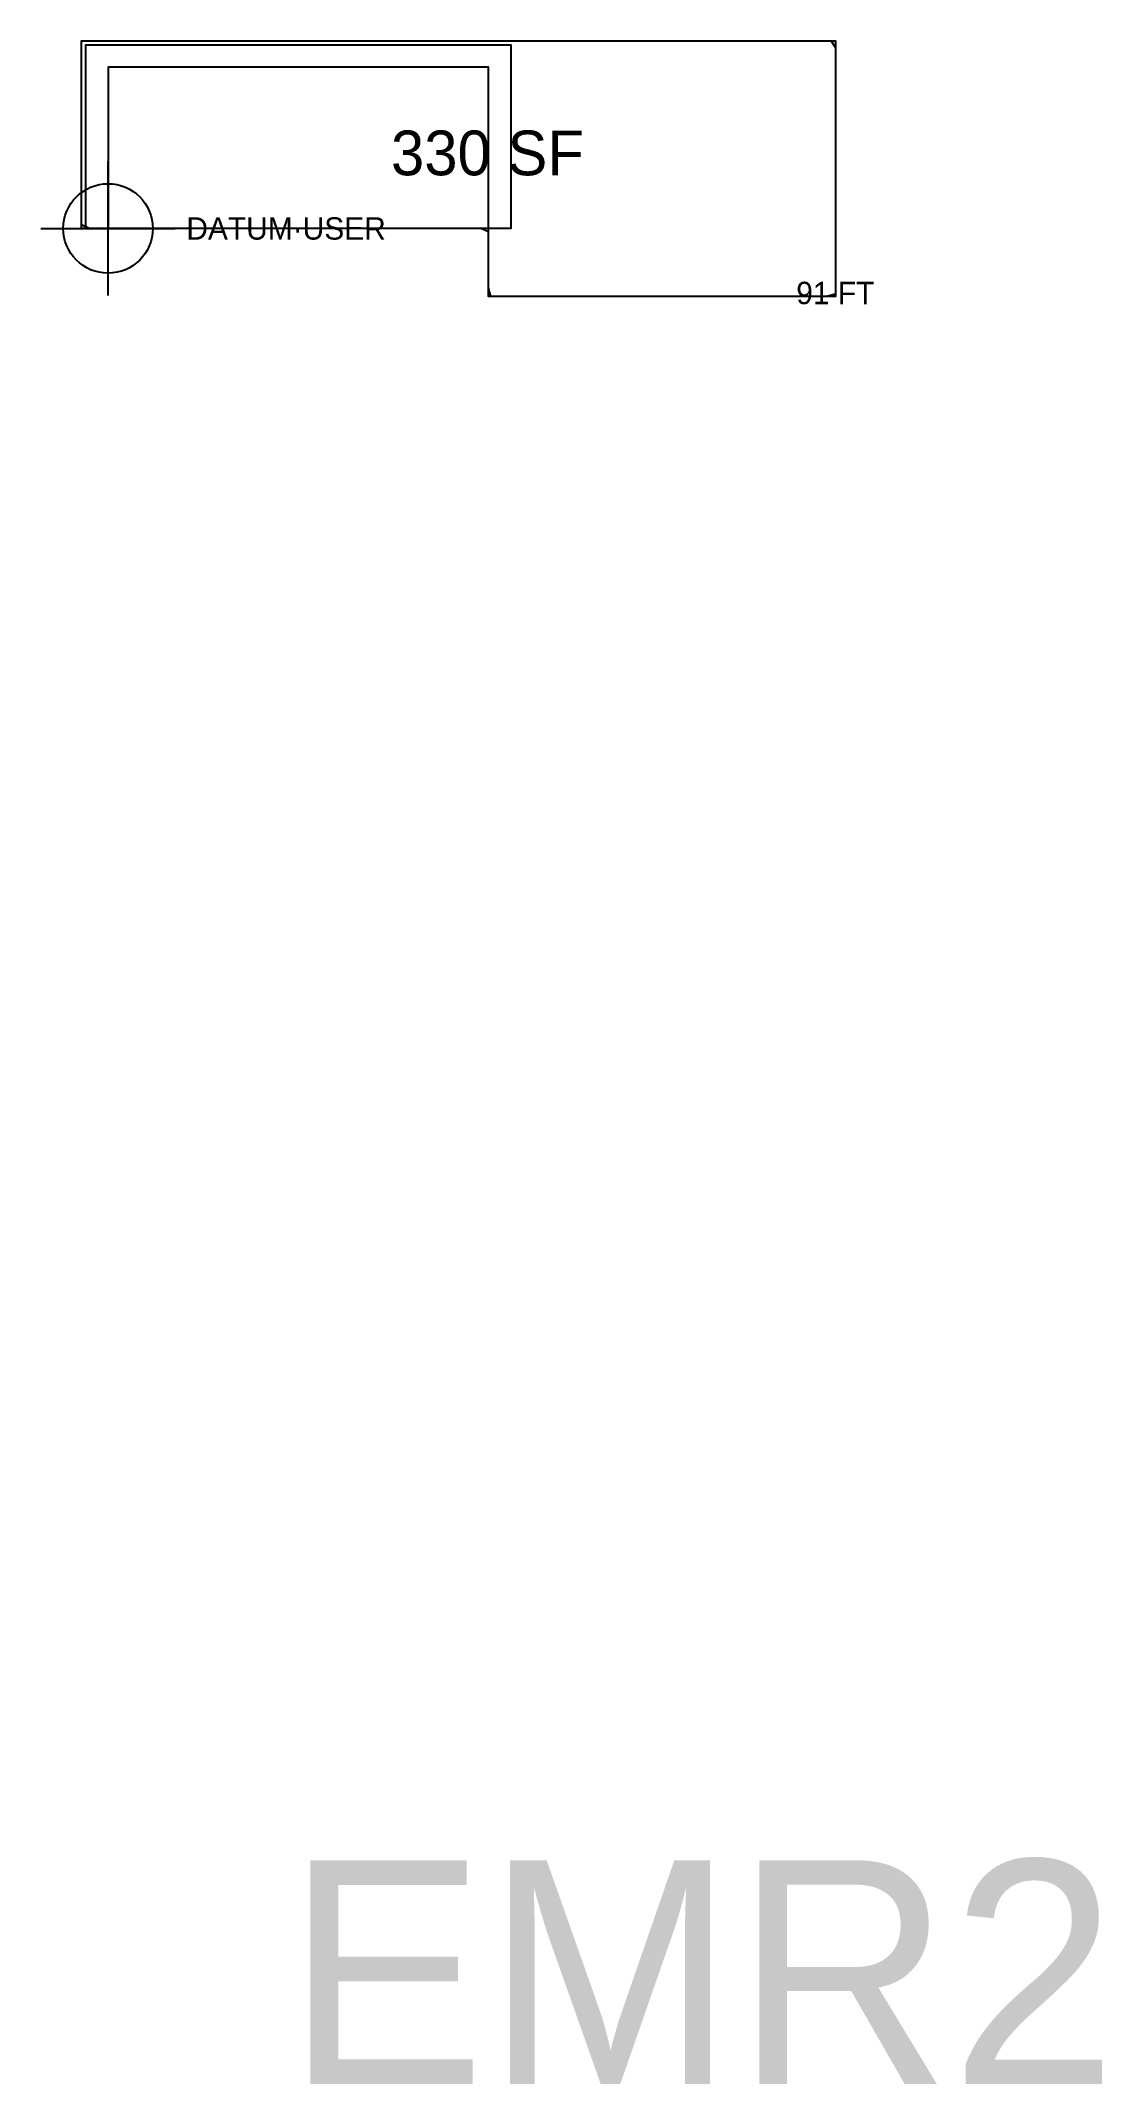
# Model space of a CAD drawing. Header units: metres. Extents: x 6006 to 43258, y -596 to 1101.
# Drawn here: x 42689 to 43258, y -594 to 501 of the extents above; entities that cross this region are included whole.
import ezdxf
from ezdxf.enums import TextEntityAlignment as Align

# ---------------------------------------------------------------- set-up
doc = ezdxf.new("R2010")
doc.units = ezdxf.units.M
for name, color, linetype in [('FLOOR LABELS', 1, 'Continuous'), ('FLOOR_12_AREA_LABELS', 3, 'Continuous'), ('FLOOR_12_BOUNDARY', 5, 'Continuous'), ('FLOOR_12_DATUM', 4, 'Continuous'), ('FLOOR_12_FASCADE_WALLS', 4, 'Continuous'), ('FLOOR_12_LARGE_TRIBUTARY', 6, 'Continuous'), ('FLOOR_12_WALL_TRIBUTARY_34', 1, 'Continuous'), ('SECONDARY AREA', 7, 'Continuous'), ('SHEAR-WALL', 4, 'Continuous')]:
    doc.layers.add(name, color=color, linetype=linetype)

msp = doc.modelspace()

# ---------------------------------------------------------------- texts
at = {"layer": 'FLOOR LABELS'}
msp.add_text('EMR2', height=120, dxfattribs=at).set_placement((42820.1, -594.3))
at = {"layer": 'FLOOR_12_AREA_LABELS'}
msp.add_text('330 SF', height=24, dxfattribs=at).set_placement((42928.2, 441.1), align=Align.MIDDLE_CENTER)
at = {"layer": 'FLOOR_12_DATUM'}
msp.add_text('DATUM·USER', height=12, dxfattribs=at).set_placement((42766.7, 394.6))
at = {"layer": 'FLOOR_12_FASCADE_WALLS'}
msp.add_text('91 FT', height=12, dxfattribs=at).set_placement((43114.8, 366), align=Align.MIDDLE_CENTER)

# ---------------------------------------------------------------- linework, layer by layer
at = {"layer": 'FLOOR_12_BOUNDARY'}
msp.add_lwpolyline([(42710.5, 501.2), (43114.8, 501.2), (43114.8, 364.1), (42928.7, 364.1), (42928.7, 400.6), (42710.5, 400.6), (42710.5, 501.2)], close=True, dxfattribs=at)
at = {"layer": 'FLOOR_12_DATUM'}
for p, q in [((42724.7, 364.6), (42724.7, 436.6)), ((42688.7, 400.6), (42760.7, 400.6))]:
    msp.add_line(p, q, dxfattribs=at)
msp.add_circle((42724.7, 400.6), 24, dxfattribs=at)
at = {"layer": 'FLOOR_12_FASCADE_WALLS'}
msp.add_lwpolyline([(42710.5, 501.2), (42716.5, 501.2), (42722.5, 501.2), (42728.5, 501.2), (42734.5, 501.2), (42740.5, 501.2), (42746.5, 501.2), (42752.5, 501.2), (42758.5, 501.2), (42764.5, 501.2), (42770.5, 501.2), (42776.5, 501.2), (42782.5, 501.2), (42788.5, 501.2), (42794.5, 501.2), (42800.5, 501.2), (42806.5, 501.2), (42812.5, 501.2), (42818.5, 501.2), (42824.5, 501.2), (42830.5, 501.2), (42836.5, 501.2), (42842.5, 501.2), (42848.5, 501.2), (42854.5, 501.2), (42860.5, 501.2), (42866.5, 501.2), (42872.5, 501.2), (42878.5, 501.2), (42884.5, 501.2), (42890.5, 501.2), (42896.5, 501.2), (42902.5, 501.2), (42908.5, 501.2), (42914.5, 501.2), (42920.5, 501.2), (42926.5, 501.2), (42932.5, 501.2), (42938.5, 501.2), (42944.5, 501.2), (42950.5, 501.2), (42956.5, 501.2), (42962.5, 501.2), (42968.5, 501.2), (42974.5, 501.2), (42980.5, 501.2), (42986.5, 501.2), (42992.5, 501.2), (42998.5, 501.2), (43004.5, 501.2), (43010.5, 501.2), (43016.5, 501.2), (43022.5, 501.2), (43028.5, 501.2), (43034.5, 501.2), (43040.5, 501.2), (43046.5, 501.2), (43052.5, 501.2), (43058.5, 501.2), (43064.5, 501.2), (43070.5, 501.2), (43076.5, 501.2), (43082.5, 501.2), (43088.5, 501.2), (43094.5, 501.2), (43100.5, 501.2), (43106.5, 501.2), (43112.5, 501.2), (43114.8, 497.4), (43114.8, 491.4), (43114.8, 485.4), (43114.8, 479.4), (43114.8, 473.4), (43114.8, 467.4), (43114.8, 461.4), (43114.8, 455.4), (43114.8, 449.4), (43114.8, 443.4), (43114.8, 437.4), (43114.8, 431.4), (43114.8, 425.4), (43114.8, 419.4), (43114.8, 413.4), (43114.8, 407.4), (43114.8, 401.4), (43114.8, 395.4), (43114.8, 389.4), (43114.8, 383.4), (43114.8, 377.4), (43114.8, 371.4), (43114.8, 365.4), (43110.1, 364.1), (43104.1, 364.1), (43098.1, 364.1), (43092.1, 364.1), (43086.1, 364.1), (43080.1, 364.1), (43074.1, 364.1), (43068.1, 364.1), (43062.1, 364.1), (43056.1, 364.1), (43050.1, 364.1), (43044.1, 364.1), (43038.1, 364.1), (43032.1, 364.1), (43026.1, 364.1), (43020.1, 364.1), (43014.1, 364.1), (43008.1, 364.1), (43002.1, 364.1), (42996.1, 364.1), (42990.1, 364.1), (42984.1, 364.1), (42978.1, 364.1), (42972.1, 364.1), (42966.1, 364.1), (42960.1, 364.1), (42954.1, 364.1), (42948.1, 364.1), (42942.1, 364.1), (42936.1, 364.1), (42930.1, 364.1), (42928.7, 368.7), (42928.7, 374.7), (42928.7, 380.7), (42928.7, 386.7), (42928.7, 392.7), (42928.7, 398.7), (42924.6, 400.6), (42918.6, 400.6), (42912.6, 400.6), (42906.6, 400.6), (42900.6, 400.6), (42894.6, 400.6), (42888.6, 400.6), (42882.6, 400.6), (42876.6, 400.6), (42870.6, 400.6), (42864.6, 400.6), (42858.6, 400.6), (42852.6, 400.6), (42846.6, 400.6), (42840.6, 400.6), (42834.6, 400.6), (42828.6, 400.6), (42822.6, 400.6), (42816.6, 400.6), (42810.6, 400.6), (42804.6, 400.6), (42798.6, 400.6), (42792.6, 400.6), (42786.6, 400.6), (42780.6, 400.6), (42774.6, 400.6), (42768.6, 400.6), (42762.6, 400.6), (42756.6, 400.6), (42750.6, 400.6), (42744.6, 400.6), (42738.6, 400.6), (42732.6, 400.6), (42726.6, 400.6), (42720.6, 400.6), (42714.6, 400.6), (42710.5, 402.5), (42710.5, 408.5), (42710.5, 414.5), (42710.5, 420.5), (42710.5, 426.5), (42710.5, 432.5), (42710.5, 438.5), (42710.5, 444.5), (42710.5, 450.5), (42710.5, 456.5), (42710.5, 462.5), (42710.5, 468.5), (42710.5, 474.5), (42710.5, 480.5), (42710.5, 486.5), (42710.5, 492.5), (42710.5, 498.5), (42710.5, 501.2)], dxfattribs=at)
at = {"layer": 'FLOOR_12_LARGE_TRIBUTARY'}
msp.add_lwpolyline([(42710.5, 442.6), (42710.5, 454.6), (42710.5, 466.6), (42710.5, 478.6), (42710.5, 490.6), (42710.5, 501.2), (42716.5, 501.2), (42728.2, 501.2), (42740.2, 501.2), (42752.2, 501.2), (42764.2, 501.2), (42776.2, 501.2), (42788.2, 501.2), (42800.2, 501.2), (42812.2, 501.2), (42824.2, 501.2), (42836.2, 501.2), (42848.2, 501.2), (42860.2, 501.2), (42872.2, 501.2), (42884.2, 501.2), (42896.2, 501.2), (42908.2, 501.2), (42920.2, 501.2), (42932.2, 501.2), (42965.3, 501.2), (43114.8, 501.2), (43114.8, 483.6), (43114.8, 471.6), (43114.8, 459.6), (43114.8, 447.6), (43114.8, 435.6), (43114.8, 423.6), (43114.8, 411.6), (43114.8, 364.1), (42965.2, 364.1), (42928.7, 364.1), (42928.7, 400.6), (42926.3, 400.6), (42842.4, 400.6), (42834.2, 400.6), (42822.2, 400.6), (42811.3, 400.6), (42718.7, 400.6), (42710.5, 400.6), (42710.5, 406.6), (42710.5, 418.6), (42710.5, 430.6), (42710.5, 442.6)], close=True, dxfattribs=at)
at = {"layer": 'FLOOR_12_WALL_TRIBUTARY_34'}
msp.add_lwpolyline([(42710.5, 442.6), (42710.5, 454.6), (42710.5, 466.6), (42710.5, 478.6), (42710.5, 490.6), (42710.5, 501.2), (42716.5, 501.2), (42728.2, 501.2), (42740.2, 501.2), (42752.2, 501.2), (42764.2, 501.2), (42776.2, 501.2), (42788.2, 501.2), (42800.2, 501.2), (42812.2, 501.2), (42824.2, 501.2), (42836.2, 501.2), (42848.2, 501.2), (42860.2, 501.2), (42872.2, 501.2), (42884.2, 501.2), (42896.2, 501.2), (42908.2, 501.2), (42920.2, 501.2), (42932.2, 501.2), (42965.3, 501.2), (43114.8, 501.2), (43114.8, 483.6), (43114.8, 471.6), (43114.8, 459.6), (43114.8, 447.6), (43114.8, 435.6), (43114.8, 423.6), (43114.8, 411.6), (43114.8, 364.1), (42965.2, 364.1), (42928.7, 364.1), (42928.7, 400.6), (42926.3, 400.6), (42842.4, 400.6), (42834.2, 400.6), (42822.2, 400.6), (42811.3, 400.6), (42718.7, 400.6), (42710.5, 400.6), (42710.5, 406.6), (42710.5, 418.6), (42710.5, 430.6), (42710.5, 442.6)], close=True, dxfattribs=at)
at = {"layer": 'SECONDARY AREA'}
msp.add_lwpolyline([(42710.5, 501.2), (43114.8, 501.2), (43114.8, 364.1), (42928.7, 364.1), (42928.7, 400.6), (42710.5, 400.6)], close=True, dxfattribs=at)
at = {"layer": 'SHEAR-WALL'}
msp.add_lwpolyline([(42712.7, 400.6), (42712.7, 499.1), (42940.7, 499.1), (42940.7, 400.6), (42928.7, 400.6), (42928.7, 487.1), (42724.7, 487.1), (42724.7, 400.6)], close=True, dxfattribs=at)

msp.set_redraw_order([(e.dxf.handle, doc.entitydb.next_handle()) for e in msp.query("TEXT MTEXT ATTDEF DIMENSION ARC_DIMENSION")])  # texts and dimensions are drawn at this point

doc.saveas('drawing.dxf')
